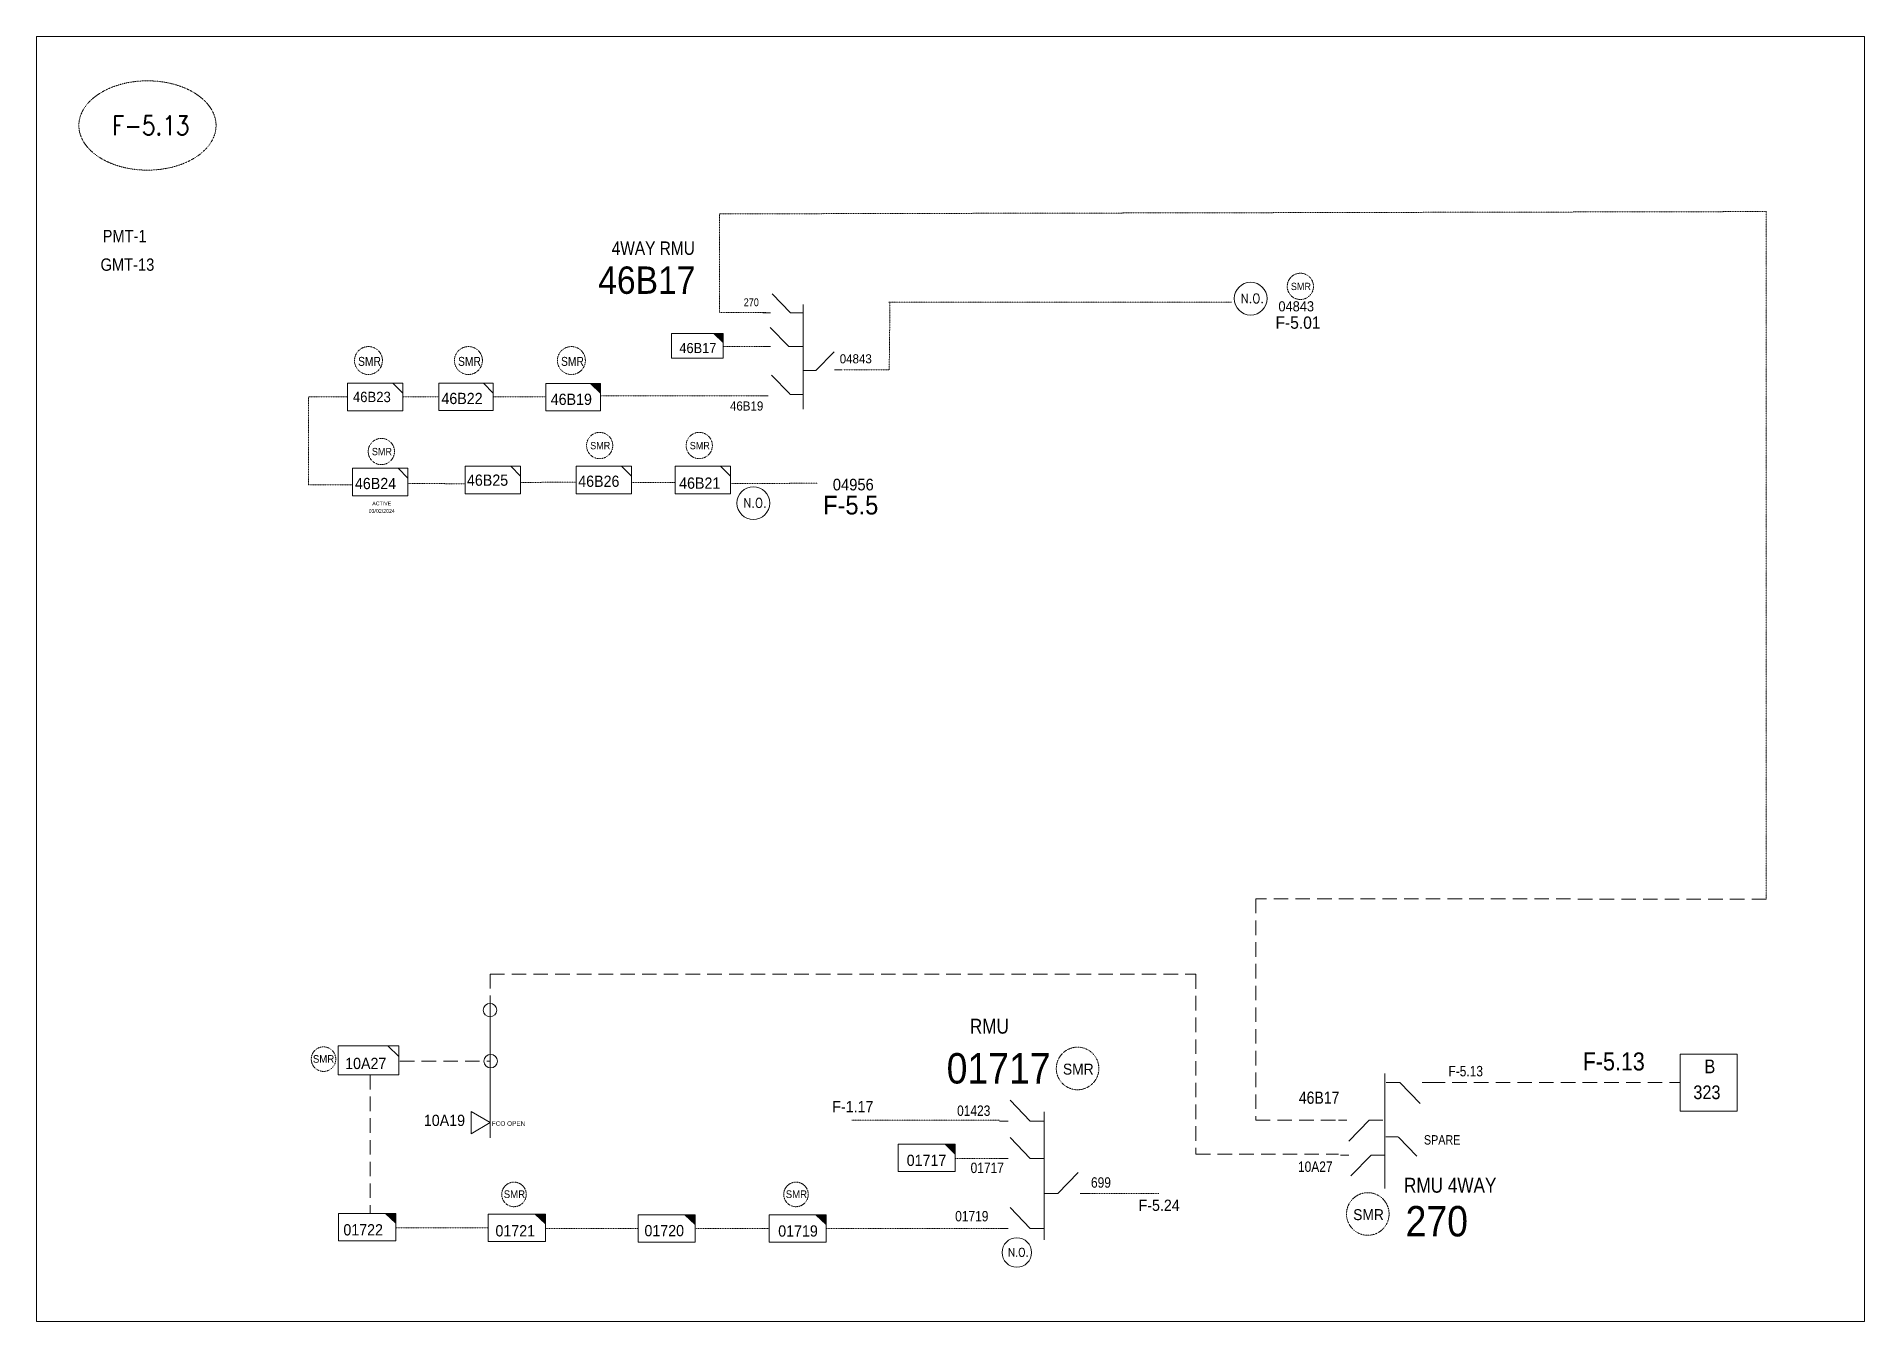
# Model space of a CAD drawing. Header units: metres. Extents: x 65984 to 144644, y -19036 to 23726.
# Drawn here: x 103022 to 103901, y 6169 to 6788 of the extents above; entities that cross this region are included whole.
import ezdxf
from ezdxf.enums import TextEntityAlignment as Align

# ---------------------------------------------------------------- set-up
doc = ezdxf.new("R2010")
doc.units = ezdxf.units.M
doc.header["$MEASUREMENT"] = 0
doc.linetypes.add('DGN Style 3', pattern=[0.013877, 0, -0.013877])
doc.linetypes.add('HIDDEN2', pattern=[2381.25, 1587.5, -793.75])
doc.layers.get('0').update_dxf_attribs({"color": 95, "lineweight": 40})
for name, color, linetype, lineweight in [('d_eos', 111, 'Continuous', 40), ('d_eos no', 121, 'Continuous', 40), ('d_switch', 95, 'Continuous', 40), ('d_tf', 1, 'Continuous', 40), ('d_tf no', 6, 'Continuous', 40), ('d_ug cable', 95, 'Continuous', 40), ('F11-6 (B324)', 30, 'Continuous', 0), ('FDR  1  05', 172, 'Continuous', 40), ('fedr no', 95, 'Continuous', 40), ('GRID STATION 01', 7, 'Continuous', 40), ('Level 37', 7, 'Continuous', 0), ('O H MAIN FEEDER', 4, 'Continuous', 100), ('SW N O', 114, 'Continuous', 30)]:
    doc.layers.add(name, color=color, linetype=linetype, lineweight=lineweight)
doc.styles.add('NASKHF', font='naskhf.shx', dxfattribs={"height": 8})
doc.styles.add('Style-Arial', font='arial.ttf')
doc.styles.add('Style-ENGINEERING', font='ENGINEERING.shx')
doc.styles.add('Style-msdefault', font='msdefault.shx')
doc.styles.add('Style-STANDARD', font='STANDARD.shx')

msp = doc.modelspace()

# ---------------------------------------------------------------- texts
at = {"layer": 'd_eos no', "color": 7, "linetype": 'Continuous', "lineweight": 13, "style": 'Style-Arial', "width": 0.88}
msp.add_text('46B17', height=13.177, dxfattribs=at).set_placement((103291.87, 6664.04))
at = {"layer": 'd_eos no', "color": 2, "linetype": 'Continuous', "lineweight": 13, "style": 'Style-Arial', "width": 0.88}
msp.add_text('01717', height=14.641, dxfattribs=at).set_placement((103459.62, 6283.91))
msp.add_text('270', height=14.641, dxfattribs=at).set_placement((103680.57, 6224.95), align=Align.TOP_LEFT)
at = {"layer": 'd_switch', "color": 7, "linetype": 'Continuous', "lineweight": 13, "ltscale": 0.764431, "style": 'Style-ENGINEERING', "width": 0.857143}
msp.add_text('270', height=3.812, dxfattribs=at).set_placement((103361.93, 6658.06))
at = {"layer": 'd_switch', "color": 1, "linetype": 'Continuous', "lineweight": 30, "ltscale": 0.536025, "style": 'Style-ENGINEERING', "width": 0.857143}
for p in [(103176.28, 6633.68), (103224.41, 6633.68), (103273.98, 6633.68)]:
    msp.add_text('SMR', height=4.32, rotation=0.00263, dxfattribs=at).set_placement(p, align=Align.TOP_LEFT)
at = {"layer": 'd_switch', "color": 7, "linetype": 'Continuous', "lineweight": 13, "style": 'Style-ENGINEERING', "width": 0.857143}
msp.add_text('F-5.13', height=5.022, rotation=0.00037, dxfattribs=at).set_placement((103717.82, 6292.37), align=Align.TOP_RIGHT)
for s, height, p in [('46B17', 5.889, (103629.16, 6280.03)), ('SPARE', 4.52, (103689.38, 6259.05)), ('10A27', 5.022, (103628.76, 6246.38))]:
    msp.add_text(s, height=height, rotation=0.00037, dxfattribs=at).set_placement(p, align=Align.TOP_LEFT)
for s, p in [('01423', (103464.65, 6268.32)), ('699', (103529.1, 6233.76)), ('01719', (103463.72, 6217.54))]:
    msp.add_text(s, height=5.022, dxfattribs=at).set_placement(p)
msp.add_text('01717', height=5.022, dxfattribs=at).set_placement((103487.16, 6240.8), align=Align.RIGHT)
at = {"layer": 'd_tf no', "color": 55, "linetype": 'Continuous', "lineweight": 13, "style": 'Style-msdefault', "width": 0.945946}
for s, height, p in [('46B17', 4.875, (103330.95, 6635.51)), ('01717', 5.417, (103440.4, 6244.22))]:
    msp.add_text(s, height=height, dxfattribs=at).set_placement(p)
at = {"layer": 'd_tf no', "color": 7, "linetype": 'Continuous', "lineweight": 13, "style": 'Style-msdefault', "width": 0.945946}
for s, p in [('04843', (103408.15, 6630.57)), ('46B19', (103355.31, 6607.86))]:
    msp.add_text(s, height=4.388, dxfattribs=at).set_placement(p)
at = {"layer": 'd_tf no', "color": 2, "linetype": 'Continuous', "lineweight": 13, "style": 'Style-msdefault', "width": 0.945946}
for s, height, p in [('46B23', 4.988, (103173.79, 6616.9)), ('46B22', 5.417, (103216.42, 6616.39)), ('46B19', 5.417, (103269.03, 6615.98)), ('46B26', 5.417, (103282.28, 6576.53)), ('46B21', 5.417, (103330.85, 6575.63)), ('10A27', 5.417, (103170.08, 6296.29)), ('F-1.17', 5.417, (103404.57, 6275.48)), ('F-5.24', 5.417, (103552.01, 6228.01)), ('01721', 5.417, (103242.42, 6215.74))]:
    msp.add_text(s, height=height, dxfattribs=at).set_placement(p, align=Align.TOP_LEFT)
at = {"layer": 'd_tf no', "color": 131, "linetype": 'Continuous', "lineweight": 13, "style": 'Style-msdefault', "width": 0.945946}
msp.add_text('46B24', height=5.417, dxfattribs=at).set_placement((103174.78, 6575.45), align=Align.TOP_LEFT)
at = {"layer": 'd_tf no', "color": 55, "linetype": 'Continuous', "lineweight": 13, "style": 'Style-msdefault', "width": 0.945946}
for s, height, p in [('46B25', 5.417, (103228.71, 6577.07)), ('F-5.5', 9.001, (103400.13, 6566.83)), ('10A19', 5.417, (103207.96, 6268.88)), ('01722', 5.417, (103169.21, 6216.21)), ('01720', 5.417, (103314.15, 6215.81)), ('01719', 5.417, (103378.54, 6215.63))]:
    msp.add_text(s, height=height, dxfattribs=at).set_placement(p, align=Align.TOP_LEFT)
at = {"layer": 'd_tf no', "color": 7, "linetype": 'Continuous', "lineweight": 13, "style": 'Style-msdefault', "width": 0.945946}
msp.add_text('04956', height=5.607, dxfattribs=at).set_placement((103404.82, 6575.03), align=Align.TOP_LEFT)
at = {"layer": 'd_tf no', "color": 1, "linetype": 'Continuous', "lineweight": 40, "style": 'Style-msdefault', "width": 0.945946}
for p in [(103154.53, 6297.57), (103246.41, 6232.46), (103382.16, 6232.46)]:
    msp.add_text('SMR', height=3.655, dxfattribs=at).set_placement(p, align=Align.TOP_LEFT)
at = {"layer": 'd_tf no', "color": 1, "linetype": 'Continuous', "lineweight": 13, "style": 'Style-msdefault', "width": 0.945946}
for p in [(103515.6, 6293.47), (103655.32, 6223.43)]:
    msp.add_text('SMR', height=5.262, dxfattribs=at).set_placement(p, align=Align.TOP_LEFT)
at = {"layer": 'd_tf no', "color": 5, "linetype": 'Continuous', "lineweight": 13, "style": 'Style-msdefault', "width": 0.945946}
msp.add_text('FCO OPEN', height=2.241, dxfattribs=at).set_placement((103240.67, 6265.78), align=Align.TOP_LEFT)
at = {"layer": 'd_tf no', "color": 1, "lineweight": 13, "char_height": 3.515, "attachment_point": 1, "style": 'NASKHF'}
for insert in [(103625.34, 6669.36), (103288.03, 6592.75), (103335.96, 6592.75), (103182.93, 6589.87)]:
    msp.add_mtext('\\Fmsdefault;\\H1x;\\W0.925;SMR\\P', dxfattribs=dict(at, insert=insert))
at = {"layer": 'd_tf no', "color": 55, "linetype": 'Continuous', "lineweight": 13, "insert": (103617.92, 6653.15), "char_height": 5.9318, "attachment_point": 1, "style": 'NASKHF'}
msp.add_mtext('\\Fmsdefault;\\H1x;\\W0.945946;F-5.01', dxfattribs=at)
at = {"layer": 'd_tf no', "color": 2, "linetype": 'Continuous', "lineweight": 13, "insert": (103619.34, 6660.47), "char_height": 4.8755, "attachment_point": 1, "style": 'NASKHF'}
msp.add_mtext('\\Fmsdefault;\\H1x;\\W0.945946;04843', dxfattribs=at)
at = {"layer": 'F11-6 (B324)', "color": 4, "insert": (103187.67, 6561.32), "char_height": 1.822, "attachment_point": 5, "line_spacing_factor": 1.2, "style": 'Style-ENGINEERING'}
msp.add_mtext('ACTIVE\\P03/02/2024', dxfattribs=at)
at = {"layer": 'fedr no', "color": 6, "linetype": 'Continuous', "lineweight": 13, "style": 'Style-STANDARD', "width": 0.909091}
msp.add_text('F-5.13', height=9.19, dxfattribs=at).set_placement((103076.48, 6745.08), align=Align.MIDDLE_CENTER)
at = {"layer": 'GRID STATION 01', "linetype": 'Continuous', "lineweight": 13, "style": 'Style-msdefault', "width": 0.888889}
for s, height, p in [('PMT-1', 5.94, (103053.31, 6694.84)), ('GMT-13', 5.94, (103052.3, 6681.07)), ('F-5.13', 8.697, (103765.84, 6298.88))]:
    msp.add_text(s, height=height, dxfattribs=at).set_placement(p, align=Align.TOP_LEFT)
at = {"layer": 'GRID STATION 01', "color": 55, "linetype": 'Continuous', "lineweight": 13, "style": 'Style-msdefault', "width": 0.888889}
for s, height, p in [('B', 6.59, (103824.43, 6295.43)), ('323', 6.588, (103819.08, 6282.97))]:
    msp.add_text(s, height=height, dxfattribs=at).set_placement(p, align=Align.TOP_LEFT)
at = {"layer": 'Level 37', "color": 7, "linetype": 'Continuous', "lineweight": 13, "style": 'Style-msdefault', "width": 0.86}
msp.add_text('4WAY RMU', height=6.457, rotation=359.99963, dxfattribs=at).set_placement((103338.4, 6682.79), align=Align.RIGHT)
at = {"layer": 'Level 37', "color": 2, "linetype": 'Continuous', "lineweight": 13, "style": 'Style-msdefault', "width": 0.86}
msp.add_text('RMU', height=7.174, rotation=359.99963, dxfattribs=at).set_placement((103489.58, 6307.91), align=Align.RIGHT)
msp.add_text('RMU 4WAY', height=7.174, rotation=0.00037, dxfattribs=at).set_placement((103724.27, 6238.52), align=Align.TOP_RIGHT)

# ---------------------------------------------------------------- blocks, each defined once
blk = doc.blocks.new('TF_8')
at = {"color": 0, "linetype": 'ByBlock', "lineweight": -2}
blk.add_line((6.3, 4.95), (9.9, 1.35), dxfattribs=at)
blk.add_3dface([(-10.1, 4.95), (9.9, 4.95), (9.9, -5.05), (-10.1, -5.05)], dxfattribs=at)
blk = doc.blocks.new('exist.us-1000kva')
at = {"color": 0, "linetype": 'ByBlock', "lineweight": -2, "flags": 128}
blk.add_lwpolyline([(40, 12.9), (32.8, 20), (40, 20)], close=True, dxfattribs=at)
at = {"color": 0, "linetype": 'ByBlock', "lineweight": -2, "extrusion": (0, 0, -1)}
blk.add_solid([(-40, 12.9), (-32.8, 20), (-40, 20)], dxfattribs=at)
at = {"color": 0, "linetype": 'ByBlock', "lineweight": -2, "xscale": 2, "yscale": 2}
blk.add_blockref('TF_8', (20.2, 10.1), dxfattribs=at)
blk = doc.blocks.new('TRA1_828')
at = {"layer": 'd_tf', "color": 55, "linetype": 'Continuous', "lineweight": 13, "ltscale": 0.000263299, "flags": 128}
blk.add_lwpolyline([(10, -17), (0, 0), (-10, -17)], close=True, dxfattribs=at)
blk = doc.blocks.new('TRA1_827')
at = {"layer": 'd_tf', "color": 55, "linetype": 'Continuous', "lineweight": 13, "ltscale": 0.000263299, "xscale": 1.000046566207834, "yscale": 1.000046566207834, "zscale": 1.000046566207834, "rotation": 180}
blk.add_blockref('TRA1_828', (0, 0), dxfattribs=at)
blk = doc.blocks.new('*U3955')
at = {"layer": 'SW N O', "color": 3, "lineweight": 13, "ltscale": 0.426762, "extrusion": (0, 0, -1)}
blk.add_circle((0, 0), 16.8, dxfattribs=at)
at = {"layer": 'SW N O', "color": 3, "lineweight": 13, "extrusion": (0, 0, -1), "style": 'Style-STANDARD'}
blk.add_text('N.O.', height=9.6, rotation=180, dxfattribs=at).set_placement((-1.7, -0.2), align=Align.MIDDLE_CENTER)

# ---------------------------------------------------------------- linework, layer by layer
at = {"layer": 'd_eos', "color": 7, "linetype": 'Continuous', "lineweight": 13, "ltscale": 0.824313}
for p, q in [((103384.47, 6654.97), (103375.7, 6664.01)), ((103374.86, 6654.97), (103371.21, 6654.97)), ((103390.48, 6654.97), (103384.47, 6654.97)), ((103390.48, 6658.92), (103390.48, 6608.45)), ((103383.42, 6638.78), (103374.64, 6647.82)), ((103374.86, 6638.76), (103371.21, 6638.76)), ((103390.48, 6638.76), (103383.42, 6638.76)), ((103396.68, 6627.16), (103405.46, 6636.2)), ((103390.62, 6627.19), (103396.62, 6627.19)), ((103405.65, 6627.52), (103409.3, 6627.52)), ((103384.11, 6615.83), (103375.33, 6624.87)), ((103373.76, 6614.91), (103369.61, 6614.92)), ((103390.22, 6615.63), (103384.21, 6615.63))]:
    msp.add_line(p, q, dxfattribs=at)
at = {"layer": 'd_eos', "color": 2, "linetype": 'Continuous', "lineweight": 13, "ltscale": 0.915903}
for p, q in [((103670.62, 6288.72), (103670.62, 6233.34)), ((103671.15, 6284.33), (103677.82, 6284.33)), ((103677.82, 6284.33), (103687.58, 6274.28)), ((103499.87, 6265.84), (103490.12, 6275.89)), ((103489.19, 6265.84), (103485.14, 6265.84)), ((103506.54, 6265.84), (103499.87, 6265.84)), ((103506.54, 6270.24), (103506.54, 6208.65)), ((103662.98, 6266.27), (103653.23, 6256.22)), ((103669.65, 6266.27), (103662.98, 6266.27)), ((103489.19, 6247.83), (103485.14, 6247.83)), ((103506.54, 6247.84), (103499.87, 6247.84)), ((103663.95, 6249.48), (103654.2, 6239.43)), ((103670.62, 6249.48), (103663.95, 6249.48)), ((103513.21, 6230.99), (103522.96, 6241.04)), ((103506.54, 6230.99), (103513.21, 6230.99)), ((103523.89, 6230.99), (103527.94, 6230.99)), ((103499.87, 6214.16), (103490.12, 6224.2)), ((103489.19, 6214.15), (103485.14, 6214.15)), ((103506.54, 6214.15), (103499.87, 6214.15))]:
    msp.add_line(p, q, dxfattribs=at)
at = {"layer": 'd_eos', "color": 7, "linetype": 'Continuous', "lineweight": 13, "ltscale": 0.915903}
for p, q in [((103688.5, 6284.33), (103692.56, 6284.33)), ((103652.3, 6266.27), (103648.25, 6266.27)), ((103499.87, 6247.83), (103490.12, 6257.88)), ((103653.27, 6249.48), (103649.22, 6249.48))]:
    msp.add_line(p, q, dxfattribs=at)
at = {"layer": 'd_eos', "color": 2, "linetype": 'Continuous', "lineweight": 13, "ltscale": 0.824313}
for p, q in [((103676.98, 6258.21), (103670.97, 6258.21)), ((103677.13, 6258.06), (103685.91, 6249.02))]:
    msp.add_line(p, q, dxfattribs=at)
at = {"layer": 'd_ug cable', "color": 55, "linetype": 'DGN Style 3', "lineweight": 13}
for p, q in [((103350.23, 6702.52), (103854.43, 6703.64)), ((103350.23, 6702.52), (103350.23, 6655.12)), ((103854.14, 6372.68), (103854.14, 6703.87)), ((103350.48, 6655.09), (103372.55, 6655.09)), ((103431.58, 6659.98), (103596.77, 6659.98)), ((103432.35, 6659.98), (103431.97, 6627.51)), ((103371.26, 6638.76), (103352.01, 6638.76)), ((103409.9, 6627.51), (103431.97, 6627.51)), ((103171.23, 6614.39), (103152.38, 6614.43)), ((103152.38, 6614.43), (103152.43, 6572.05)), ((103215.1, 6614.43), (103197.88, 6614.43)), ((103266.61, 6614.43), (103241.38, 6614.43)), ((103369.61, 6614.92), (103293.39, 6614.92)), ((103254.55, 6573.22), (103281.27, 6573.44)), ((103307.92, 6573.21), (103328.86, 6573.21)), ((103173.76, 6572.05), (103152.43, 6572.05)), ((103200.32, 6572.79), (103227.83, 6572.59)), ((103397.51, 6572.86), (103355.51, 6572.74)), ((103485.19, 6247.83), (103463.8, 6247.83)), ((103194.43, 6214.49), (103239.02, 6214.49)), ((103266.49, 6214.15), (103311.08, 6214.15))]:
    msp.add_line(p, q, dxfattribs=at)
at = {"layer": 'd_ug cable', "color": 55, "linetype": 'HIDDEN2', "lineweight": 13, "ltscale": 0.004392}
for p, q in [((103196.41, 6294.75), (103239.94, 6294.75)), ((103182.04, 6288.08), (103182.04, 6221.41)), ((103692.56, 6284.33), (103812.73, 6284.33))]:
    msp.add_line(p, q, dxfattribs=at)
for points in [[(103854.14, 6372.68), (103608.42, 6372.82), (103608.42, 6266.27), (103648.25, 6266.27)], [(103239.81, 6319.25), (103239.81, 6336.54), (103579.6, 6336.54), (103579.6, 6249.95), (103648.32, 6249.95)]]:
    msp.add_lwpolyline(points, dxfattribs=at)
at = {"layer": 'd_ug cable', "color": 55, "linetype": 'DGN Style 3', "lineweight": 13, "flags": 128}
for points in [[(103414.01, 6266.22), (103485.14, 6266.22)], [(103526.26, 6230.98), (103561.74, 6230.98)], [(103338.61, 6214.15), (103374.12, 6214.15)], [(103401.64, 6214.15), (103485.14, 6214.15)]]:
    msp.add_lwpolyline(points, dxfattribs=at)
at = {"layer": 'd_ug cable', "color": 2, "linetype": 'DGN Style 3', "lineweight": 13}
for centre, radius in [((103629.89, 6667.63), 6.32), ((103181.28, 6631.93), 6.73), ((103229.4, 6631.93), 6.73), ((103278.97, 6631.93), 6.73), ((103187.49, 6588.14), 6.32), ((103292.58, 6591.02), 6.32), ((103340.52, 6591.02), 6.32), ((103159.64, 6295.65), 5.91), ((103251.35, 6230.52), 5.91), ((103387.1, 6230.52), 5.91)]:
    msp.add_circle(centre, radius, dxfattribs=at)
at = {"layer": 'd_ug cable', "color": 2, "linetype": 'DGN Style 3', "lineweight": 0}
for centre in [(103522.65, 6291.16), (103662.36, 6221.11)]:
    msp.add_circle(centre, 10.25, dxfattribs=at)
at = {"layer": 'fedr no', "color": 82, "linetype": 'DGN Style 3', "lineweight": 13, "true_color": 0x1dc70e}
msp.add_ellipse((103074.89, 6745.08), major_axis=(33.02, 0), ratio=0.651175, dxfattribs=at)
at = {"layer": 'GRID STATION 01', "color": 55, "lineweight": 13, "ltscale": 0.379284, "flags": 128}
msp.add_lwpolyline([(103840.16, 6270.61), (103840.16, 6298.04), (103812.73, 6298.04), (103812.73, 6270.61)], close=True, dxfattribs=at)
at = {"layer": 'O H MAIN FEEDER', "color": 55, "lineweight": 13, "ltscale": 0.714928}
msp.add_line((103239.94, 6319.21), (103239.94, 6257.77), dxfattribs=at)
at = {"layer": 'O H MAIN FEEDER', "color": 140, "linetype": 'Continuous', "lineweight": 13, "flags": 128}
msp.add_lwpolyline([(103021.5, 6787.88), (103901.45, 6787.88), (103901.45, 6169.38), (103021.5, 6169.38)], close=True, dxfattribs=at)
at = {"layer": 'O H MAIN FEEDER', "color": 55, "lineweight": 13, "ltscale": 0.714928}
for centre in [(103239.81, 6319.25), (103240.1, 6294.67)]:
    msp.add_circle(centre, 3.23, dxfattribs=at)

# ---------------------------------------------------------------- block references
at = {"layer": 'd_tf', "color": 55, "linetype": 'Continuous', "lineweight": 13, "ltscale": 0.000263299, "xscale": 0.5417170000000001, "yscale": 0.5417170000000001, "zscale": 0.5417170000000001, "rotation": 89.99999999999997}
msp.add_blockref('TRA1_827', (103239.95, 6265.07), dxfattribs=at)
at = {"layer": 'FDR  1  05', "color": 55, "linetype": 'Continuous', "lineweight": 13, "rotation": 359.9999999999999}
for name, p, xscale, yscale, zscale in [('exist.us-1000kva', (103327.23, 6633.07), 0.6193143000000002, 0.5929605000000002, 0.5623403711506976), ('TF_8', (103241.36, 6574.47), 1.332465833508107, 1.332465833508107, 0.6248226346118861), ('exist.us-1000kva', (103436.27, 6241.51), 0.6881270000000003, 0.6588450000000002, 0.6248226346118861), ('exist.us-1000kva', (103166.9, 6208.24), 0.6881270000000003, 0.6588450000000002, 0.6248226346118861), ('exist.us-1000kva', (103311.08, 6207.56), 0.6881270000000003, 0.6588450000000002, 0.6248226346118861), ('exist.us-1000kva', (103374.12, 6207.56), 0.6881270000000003, 0.6588450000000002, 0.6248226346118861)]:
    msp.add_blockref(name, p, dxfattribs=dict(at, xscale=xscale, yscale=yscale, zscale=zscale))
at = {"layer": 'FDR  1  05', "color": 2, "linetype": 'Continuous', "lineweight": 13, "zscale": 0.6248226346118861, "rotation": 359.9999999999999}
for name, p, xscale, yscale in [('TF_8', (103184.68, 6614.46), 1.332465833508107, 1.332465833508107), ('TF_8', (103228.37, 6614.51), 1.31428182474973, 1.31428182474973), ('exist.us-1000kva', (103266.61, 6607.73), 0.658974060748546, 0.658974060748546), ('TF_8', (103187.12, 6573.52), 1.332465833508107, 1.332465833508107), ('TF_8', (103294.73, 6574.47), 1.332465833508107, 1.332465833508107), ('TF_8', (103342.32, 6574.47), 1.332465833508107, 1.332465833508107), ('exist.us-1000kva', (103238.97, 6207.9), 0.6881270000000003, 0.6588450000000002)]:
    msp.add_blockref(name, p, dxfattribs=dict(at, xscale=xscale, yscale=yscale))
at = {"layer": 'FDR  1  05', "color": 2, "linetype": 'Continuous', "lineweight": 13, "xscale": 1.464100000000001, "yscale": 1.390895, "zscale": 0.6248226346118861}
msp.add_blockref('TF_8', (103181.41, 6295.11), dxfattribs=at)
at = {"layer": 'SW N O', "color": 3, "lineweight": 13, "extrusion": (0, 0, -1), "rotation": 179.9999999999999}
for p, xscale, yscale, zscale in [((-103605.96, 6661.74), 0.4695979913611519, 0.4695979913611519, 0.4695979913611519), ((-103366.56, 6563.28), 0.4695979913611519, 0.4695979913611519, 0.4695979913611519), ((-103493.4, 6202.57), 0.4226381922250367, 0.4226381922250367, 0.4226381922250367)]:
    msp.add_blockref('*U3955', p, dxfattribs=dict(at, xscale=xscale, yscale=yscale, zscale=zscale))

msp.set_redraw_order([(e.dxf.handle, doc.entitydb.next_handle()) for e in msp.query("TEXT MTEXT ATTDEF DIMENSION ARC_DIMENSION")])  # texts and dimensions are drawn at this point

doc.saveas('drawing.dxf')
